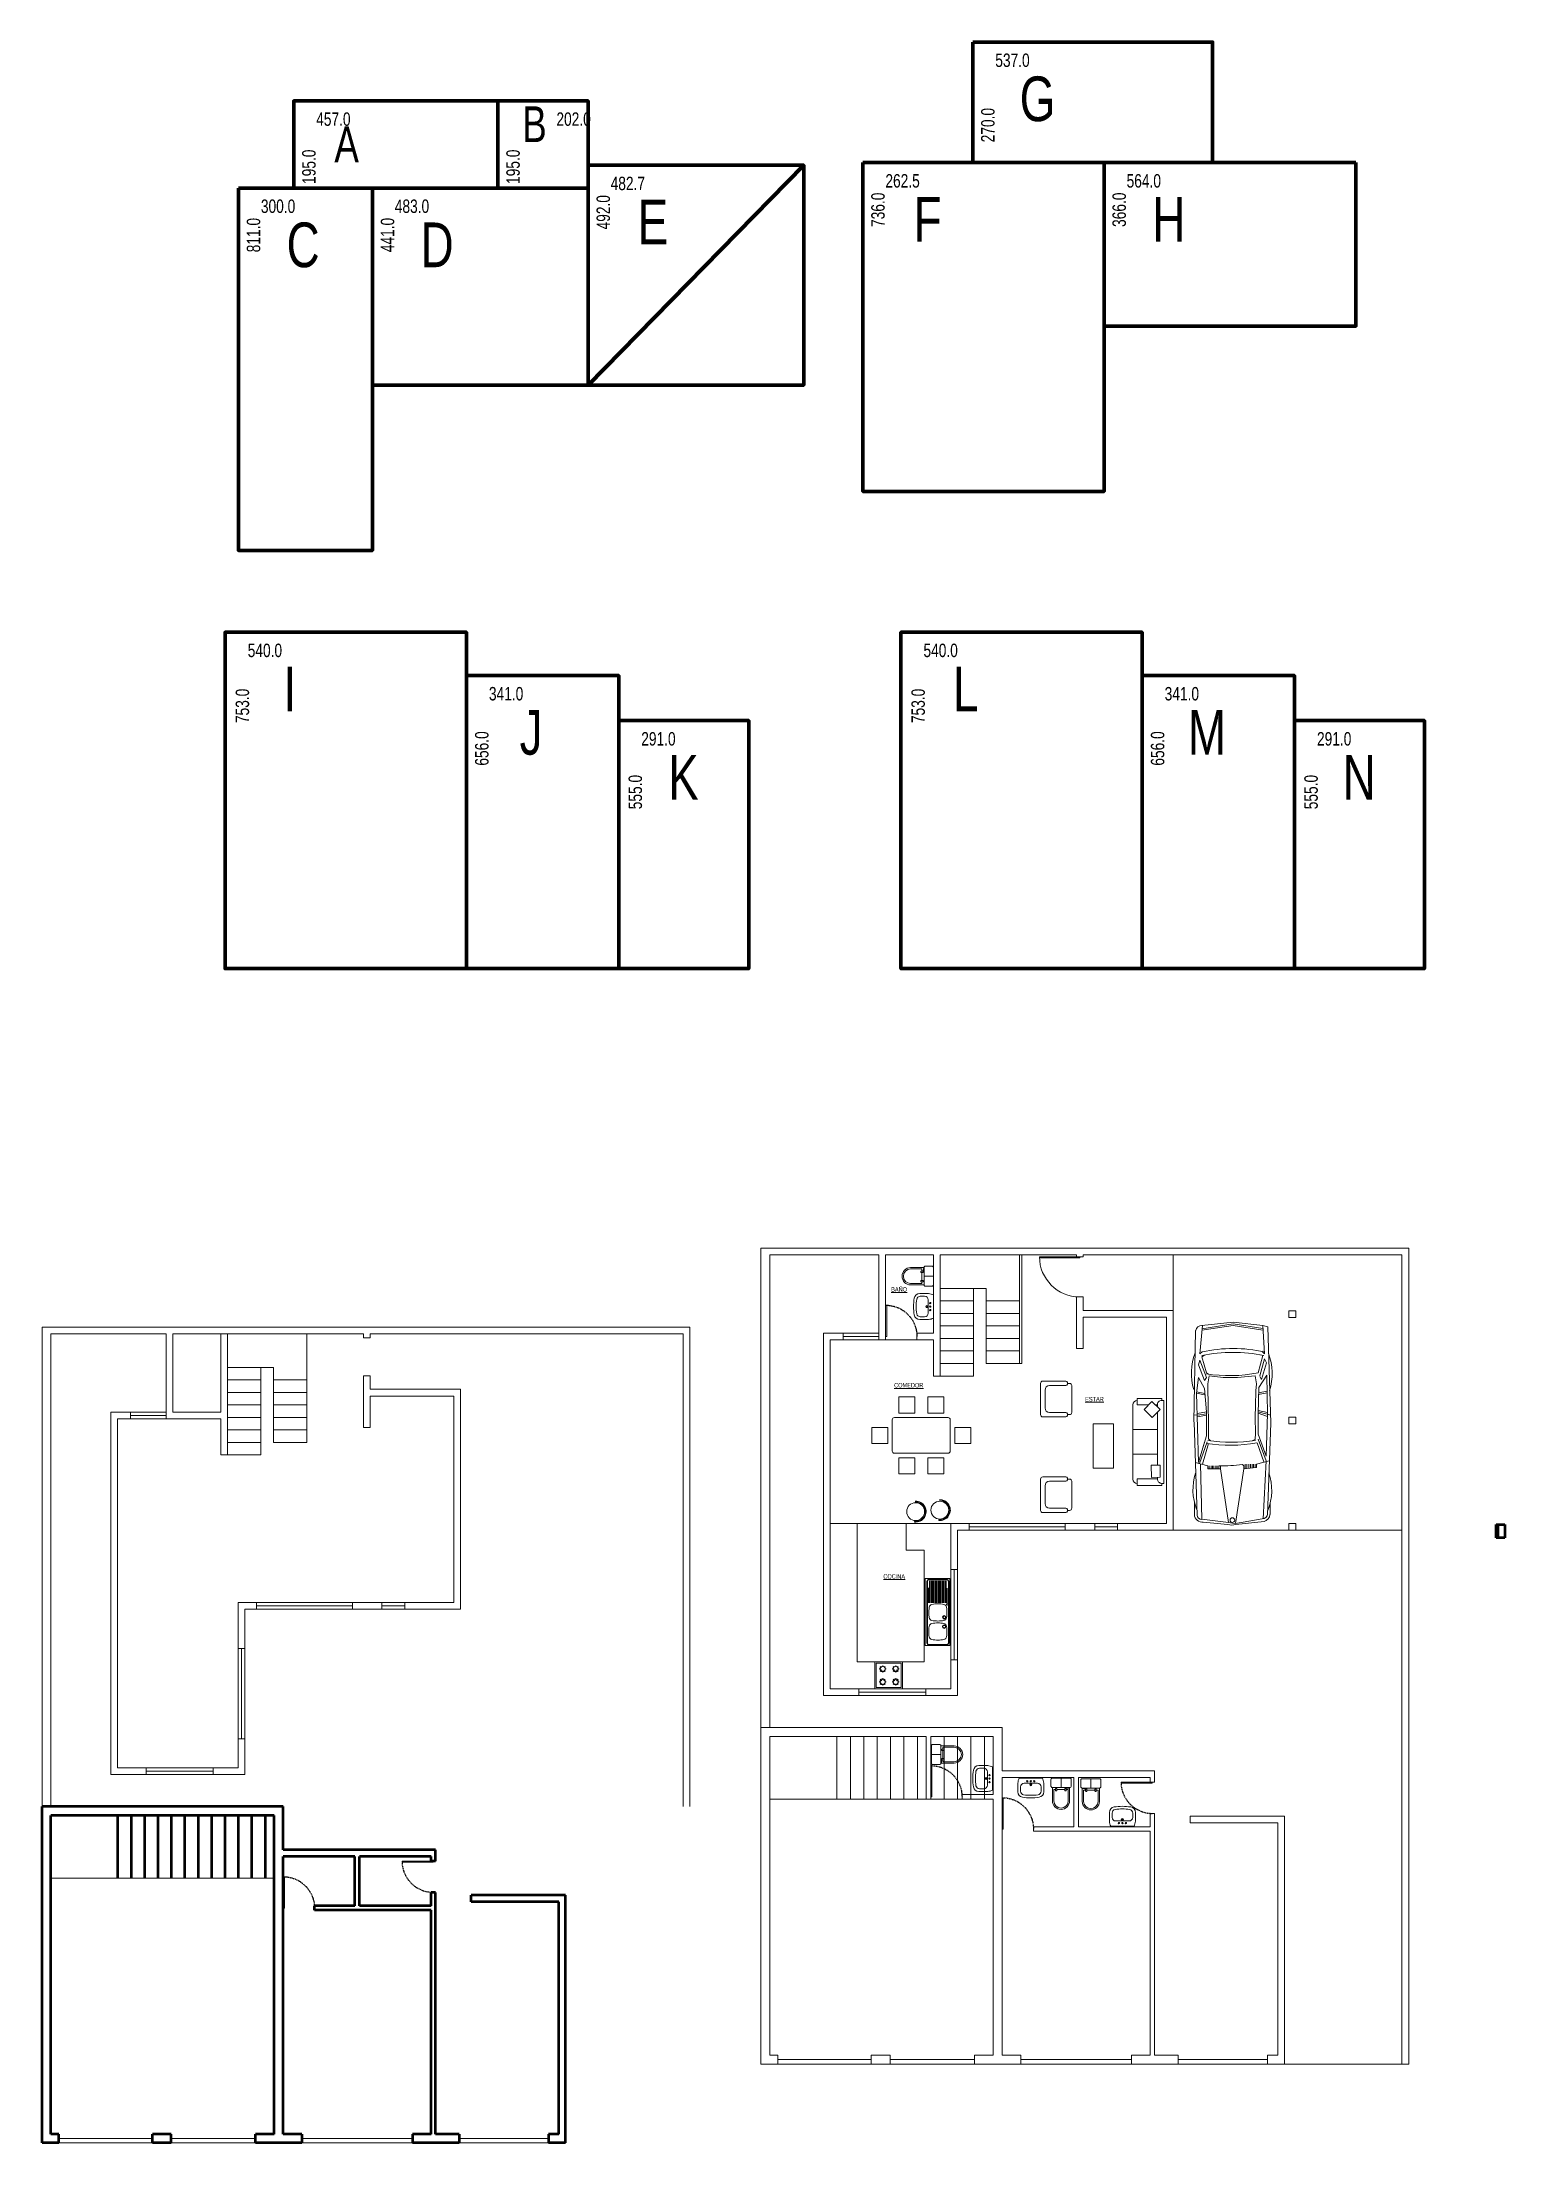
# Model space of a CAD drawing. Header units: centimetres. Extents: x 56177 to 99483, y 493 to 15482.
# Drawn here: x 62445 to 65720, y 6438 to 11141 of the extents above; entities that cross this region are included whole.
import ezdxf

# ---------------------------------------------------------------- set-up
doc = ezdxf.new("R2010")
doc.units = ezdxf.units.CM
doc.header["$MEASUREMENT"] = 0
doc.linetypes.add('CONTINUA', pattern=[0])
doc.linetypes.add('HIDDEN', pattern=[0.375, 0.25, -0.125])
for name, color, linetype, lineweight in [('.002', 2, 'Continuous', 20), ('0.1 COTAS', 52, 'Continuous', 13), ('0.15 TEXTOS', 212, 'Continuous', 20), ('0.5 MUROS', 1, 'Continuous', 50), ('000.2 GENERAL', 2, 'Continuous', 20), ('000.8 GENERAL', 5, 'Continuous', 80)]:
    doc.layers.add(name, color=color, linetype=linetype, lineweight=lineweight)
doc.layers.add('0.12 MOBILIARIO BLOQUES', color=251, linetype='Continuous', lineweight=13, true_color=0x616161)
doc.layers.add('0.12 PUNTEADA', color=142, linetype='HIDDEN')
doc.layers.add('COLOR_ NARANJO', color=2, linetype='Continuous', true_color=0xffff14)
doc.styles.add('NICOLAS 2', font='swisscl.ttf')
doc.dimstyles.new('NICO CMS PEQUEÑAS', dxfattribs={"dimtxt": 10, "dimasz": 2, "dimexe": 0.18, "dimexo": 0.0625, "dimgap": 0.09, "dimtad": 0, "dimdec": 1, "dimzin": 0, "dimdsep": 46, "dimtxsty": 'NICOLAS 2', "dimblk": 'CRUZ2', "dimcen": 0.09, "dimse1": 1, "dimse2": 1, "dimclrd": 256, "dimclrt": 2, "dimadec": 0, "dimazin": 0, "dimtfac": 1, "dimtdec": 1, "dimtofl": 0, "dimtmove": 1, "dimatfit": 2, "dimldrblk": 'CRUZ2', "dimfxl": 1, "dimtolj": 1, "dimtzin": 0, "dimarcsym": 0})

msp = doc.modelspace()

# ---------------------------------------------------------------- texts
at = {"layer": '0.15 TEXTOS', "char_height": 100, "width": 374.7413, "attachment_point": 1, "style": 'NICOLAS 2'}
for s, insert in [('\\pxqc;G ', (64485.71, 11063.71)), ('\\pxqc;{\\H0.8x;B} ', (63359.7, 10996.86)), ('\\pxqc;{\\H0.8x;A} ', (62939.1, 10951.89)), ('\\pxqc;E ', (63624.67, 10787.88)), ('\\pxqc;F ', (64239.71, 10793.71)), ('\\pxqc;H ', (64779.71, 10793.71)), ('\\pxqc;C ', (62841.67, 10736.88)), ('\\pxqc;D ', (63141.67, 10736.88)), ('\\pxqc;I ', (62812.13, 9742.69)), ('\\pxqc;L ', (64324.98, 9742.69)), ('\\pxqc;J ', (63352.13, 9645.69)), ('\\pxqc;M ', (64864.98, 9645.69)), ('\\pxqc;K ', (63693.13, 9544.69)), ('\\pxqc;N ', (65205.98, 9544.69))]:
    msp.add_mtext(s, dxfattribs=dict(at, insert=insert))

# ---------------------------------------------------------------- blocks, each defined once
blk = doc.blocks.new('70i')
at = {"layer": '.002', "ltscale": 200}
for p, q in [((57774.9, 4700.5), (57774.9, 4630.5)), ((57777.4, 4700.5), (57777.4, 4630.5)), ((57777.4, 4630.5), (57774.9, 4630.5))]:
    blk.add_line(p, q, dxfattribs=at)
at = {"layer": '0.12 PUNTEADA', "linetype": 'HIDDEN', "ltscale": 10}
blk.add_arc((57777.4, 4630.5), 70, 90, 180, dxfattribs=at)
blk = doc.blocks.new('MESA 6P 1')
at = {"layer": '0.12 MOBILIARIO BLOQUES', "ltscale": 2}
for p, q in [((-63.1, -35), (-63.1, 35)), ((-58.1, 40), (61.9, 40)), ((66.9, -35), (66.9, 35)), ((-58.1, -40), (61.9, -40))]:
    blk.add_line(p, q, dxfattribs=at)
for points in [[(-48.6, 50), (-48.6, 86), (-12.6, 86), (-12.6, 50)], [(52.4, 50), (52.4, 86), (16.4, 86), (16.4, 50)], [(-109.1, -18), (-109.1, 18), (-73.1, 18), (-73.1, -18)], [(112.9, -18), (112.9, 18), (76.9, 18), (76.9, -18)], [(-48.6, -50), (-48.6, -86), (-12.6, -86), (-12.6, -50)], [(52.4, -50), (52.4, -86), (16.4, -86), (16.4, -50)]]:
    blk.add_lwpolyline(points, close=True, dxfattribs=at)
for centre, start, end in [((-58.1, 35), 90, 180), ((61.9, 35), 0, 90), ((-58.1, -35), 180, 270), ((61.9, -35), 270, 0)]:
    blk.add_arc(centre, 5, start, end, dxfattribs=at)
blk = doc.blocks.new('COCINA1')
at = {"layer": '0.12 MOBILIARIO BLOQUES'}
for p, q in [((31, 60), (-31, 60)), ((-31, 0), (-31, 60)), ((28, 57), (-28, 57)), ((-28, 3), (-28, 57)), ((28, 3), (28, 57)), ((31, 0), (31, 60)), ((31, 0), (-31, 0)), ((28, 3), (-28, 3))]:
    blk.add_line(p, q, dxfattribs=at)
at = {"layer": '0.12 MOBILIARIO BLOQUES', "linetype": 'CONTINUA'}
for p, q in [((-21.1, 50.1), (-18.6, 47.5)), ((-15.5, 48.8), (-15.5, 52.4)), ((-9.8, 50.1), (-12.4, 47.5)), ((7.8, 50.1), (10.4, 47.6)), ((13.5, 48.9), (13.5, 52.5)), ((19.1, 50.1), (16.6, 47.5)), ((-23.4, 44.5), (-19.8, 44.5)), ((-23.4, 15.5), (-19.8, 15.5)), ((-17.7, 42.3), (-21.1, 38.8)), ((-17.6, 17.7), (-21.1, 21.2)), ((-21.1, 9.9), (-18.5, 12.4)), ((-15.5, 36.5), (-15.5, 40.1)), ((-15.5, 23.5), (-15.5, 19.9)), ((-15.5, 11.2), (-15.5, 7.6)), ((-13.3, 42.3), (-9.8, 38.8)), ((-13.3, 17.7), (-9.8, 21.2)), ((-9.8, 9.9), (-12.4, 12.4)), ((-11.1, 44.5), (-7.5, 44.5)), ((-11.1, 15.5), (-7.5, 15.5)), ((9.1, 44.5), (5.5, 44.5)), ((9.1, 15.6), (5.5, 15.6)), ((11.3, 42.3), (7.8, 38.9)), ((10.3, 18.7), (7.8, 21.2)), ((7.8, 10), (10.4, 12.5)), ((13.5, 40.2), (13.5, 36.6)), ((13.5, 23.5), (13.5, 19.9)), ((13.5, 11.2), (13.5, 7.6)), ((15.7, 42.3), (19.1, 38.8)), ((15.7, 17.7), (19.1, 21.2)), ((19.1, 9.9), (16.6, 12.5)), ((21.4, 44.5), (17.8, 44.5)), ((21.4, 15.5), (17.8, 15.5))]:
    blk.add_line(p, q, dxfattribs=at)
for centre in [(-15.5, 44.5), (13.5, 44.5), (-15.5, 15.5), (13.5, 15.5)]:
    blk.add_circle(centre, 6.16, dxfattribs=at)
blk = doc.blocks.new('WC2')
at = {"layer": '0.12 MOBILIARIO BLOQUES'}
for p, q in [((7905.6, 4945.1), (7875.7, 4945.1)), ((7905.6, 4945.1), (7875.7, 4945.1)), ((7875.7, 4940.8), (7877.1, 4940.8)), ((7877.1, 4938.8), (7875.7, 4938.8)), ((7876.2, 4943.4), (7877.1, 4943.4)), ((7876.2, 4940.8), (7876.2, 4943.4)), ((7877.1, 4943.4), (7877.1, 4940.8)), ((7880.5, 4937.5), (7880.5, 4941.1)), ((7905.6, 4942.1), (7881.5, 4942.1)), ((7905.6, 4942.1), (7881.5, 4942.1)), ((7854.8, 4925.8), (7875.8, 4925.8)), ((7905.6, 4906.5), (7875.7, 4906.5)), ((7905.6, 4906.5), (7875.7, 4906.5)), ((7877.7, 4935.5), (7877.7, 4936.5)), ((7877.7, 4914.6), (7877.7, 4915.6)), ((7882.2, 4937.5), (7878.7, 4937.5)), ((7882.2, 4934.5), (7878.7, 4934.5)), ((7882.2, 4916.6), (7878.7, 4916.6)), ((7882.2, 4913.6), (7878.7, 4913.6)), ((7880.5, 4916.6), (7880.5, 4934.5)), ((7880.5, 4910.5), (7880.5, 4913.6)), ((7905.6, 4909.5), (7881.5, 4909.5)), ((7905.6, 4909.5), (7881.5, 4909.5)), ((7883.2, 4935.5), (7883.2, 4936.5)), ((7883.2, 4914.6), (7883.2, 4915.6))]:
    blk.add_line(p, q, dxfattribs=at)
blk.add_lwpolyline([(7875.7, 4906.3, -0.414214), (7872.7, 4903.3), (7857.8, 4903.3, -0.414214), (7854.8, 4906.3), (7854.8, 4945.4, -0.414214), (7857.8, 4948.4), (7872.7, 4948.4, -0.414214), (7875.7, 4945.4)], format="xyb", close=True, dxfattribs=at)
for centre, radius, start, end in [((7874.9, 4939.8), 2.41, 335.3637, 24.6363), ((7881.5, 4941.1), 1, 90, 179.9917), ((7905.6, 4925.8), 19.3, 270.2052, 89.7948), ((7905.6, 4925.8), 16.3, 270.2431, 89.7569), ((7878.7, 4936.5), 1, 90, 180), ((7878.7, 4935.5), 1, 180, 270), ((7878.7, 4915.6), 1, 90, 180), ((7878.7, 4914.6), 1, 180, 270), ((7881.5, 4910.5), 1, 179.9917, 270), ((7882.2, 4936.5), 1, 0, 90), ((7882.2, 4935.5), 1, 270, 0), ((7882.2, 4915.6), 1, 0, 90), ((7882.2, 4914.6), 1, 270, 0)]:
    blk.add_arc(centre, radius, start, end, dxfattribs=at)
blk = doc.blocks.new('LV1')
at = {"layer": '0.12 MOBILIARIO BLOQUES'}
for p, q in [((-7.8, 24.9), (1.9, 24.9)), ((9.9, -13.1), (9.9, 16.9)), ((-7.8, -21.1), (1.9, -21.1))]:
    blk.add_line(p, q, dxfattribs=at)
blk.add_lwpolyline([(21.6, -24.2), (21.6, 28, 0.069703), (10.6, 30.9), (-9.1, 30.9, 0.365816), (-21.4, 20.5, 0.084207), (-21.4, -16.7, 0.365816), (-9.1, -27.1), (10.6, -27.1, 0.069703)], format="xyb", close=True, dxfattribs=at)
for centre, radius in [((6.9, 1.9), 2.5), ((6.9, 1.9), 1.65), ((14.6, 9.8), 1.5), ((14.6, 1.9), 1.5), ((14.6, -6), 1.5)]:
    blk.add_circle(centre, radius, dxfattribs=at)
for centre, radius, start, end in [((88.2, 1.9), 105.2, 171.1196, 188.8804), ((-7.8, 16.9), 8, 90, 171.1196), ((1.9, 16.9), 8, 0, 90), ((-7.8, -13.1), 8, 188.8804, 270), ((1.9, -13.1), 8, 270, 0)]:
    blk.add_arc(centre, radius, start, end, dxfattribs=at)
blk = doc.blocks.new('CASA TIPO')
at = {"layer": '0.12 MOBILIARIO BLOQUES'}
for p, q in [((5273.2, -1281.5), (5273.2, -208.5)), ((6723.2, -208.5), (5273.2, -208.5)), ((5293.2, -1281.5), (5293.2, -223.5)), ((5537.2, -223.5), (5293.2, -223.5)), ((5537.2, -413.5), (5537.2, -223.5)), ((5659.2, -223.5), (5552.2, -223.5)), ((5552.2, -413.5), (5552.2, -223.5)), ((5659.2, -398.5), (5659.2, -223.5)), ((5979.2, -223.5), (5674.2, -223.5)), ((5674.2, -494.5), (5674.2, -223.5)), ((5852.2, -466.5), (5852.2, -223.5)), ((5857.2, -466.5), (5857.2, -223.5)), ((5986.7, -227.5), (5896.7, -227.5)), ((5986.7, -230), (5896.7, -230)), ((5979.2, -227.5), (5979.2, -223.5)), ((5994.2, -227.5), (5979.2, -227.5)), ((5986.7, -227.5), (5986.7, -230)), ((6708.2, -223.5), (5994.2, -223.5)), ((5994.2, -227.5), (5994.2, -223.5)), ((6196.2, -347.5), (6196.2, -223.5)), ((6708.2, -2034.5), (6708.2, -223.5)), ((6723.2, -2034.5), (6723.2, -208.5)), ((5777.2, -298.5), (5674.2, -298.5)), ((5749.2, -326.5), (5674.2, -326.5)), ((5749.2, -494.5), (5749.2, -298.5)), ((5777.2, -466.5), (5777.2, -298.5)), ((5852.2, -326.5), (5777.2, -326.5)), ((5994.2, -317.5), (5979.2, -317.5)), ((5979.2, -433), (5979.2, -317.5)), ((5994.2, -347.5), (5994.2, -317.5)), ((5749.2, -354.5), (5674.2, -354.5)), ((5852.2, -354.5), (5777.2, -354.5)), ((6196.2, -347.5), (5994.2, -347.5)), ((6181.2, -362.5), (5994.2, -362.5)), ((5994.2, -433), (5994.2, -362.5)), ((6181.2, -824.5), (6181.2, -362.5)), ((6196.2, -839.5), (6196.2, -347.5)), ((6259.8, -381.5), (6330, -374.2)), ((6330, -374.2), (6396.9, -381.5)), ((6455.2, -348.5), (6470.2, -348.5)), ((6470.2, -363.5), (6470.2, -348.5)), ((5457.2, -398.5), (5413.2, -398.5)), ((5413.2, -1209.5), (5413.2, -398.5)), ((5457.2, -413.5), (5428.2, -413.5)), ((5428.2, -1194.5), (5428.2, -413.5)), ((5457.2, -413.5), (5457.2, -398.5)), ((5457.2, -398.5), (5537.2, -398.5)), ((5457.2, -406), (5537.2, -406)), ((5457.2, -413.5), (5537.2, -413.5)), ((5552.2, -413.5), (5537.2, -413.5)), ((5552.2, -413.5), (5622.2, -413.5)), ((5659.2, -398.5), (5622.2, -398.5)), ((5622.2, -413.5), (5622.2, -398.5)), ((5659.2, -413.5), (5622.2, -413.5)), ((5659.2, -494.5), (5659.2, -413.5)), ((5749.2, -382.5), (5674.2, -382.5)), ((5749.2, -410.5), (5674.2, -410.5)), ((5852.2, -382.5), (5777.2, -382.5)), ((5852.2, -410.5), (5777.2, -410.5)), ((6242.1, -596.8), (6246.1, -392.8)), ((6255.8, -445.2), (6261.3, -381.3)), ((6259.8, -388.7), (6330, -377.4)), ((6259.8, -392), (6330, -381.5)), ((6330, -377.4), (6396.8, -388.2)), ((6330, -381.5), (6396.9, -392)), ((6396.9, -381.5), (6400.1, -445.2)), ((6396.9, -381.5), (6408, -384.2)), ((6408, -384.2), (6414.7, -600)), ((5749.2, -438.5), (5674.2, -438.5)), ((5749.2, -466.5), (5674.2, -466.5)), ((5852.2, -438.5), (5777.2, -438.5)), ((5852.2, -466.5), (5777.2, -466.5)), ((5857.2, -466.5), (5852.2, -466.5)), ((5994.2, -433), (5979.2, -433)), ((6255.8, -458.9), (6252.6, -469.4)), ((6252.6, -469.4), (6266.3, -504.9)), ((6261.1, -440.2), (6255.8, -445.2)), ((6255.8, -458.9), (6270.3, -497.6)), ((6265.8, -447.8), (6259.8, -451.6)), ((6259.8, -451.6), (6270.3, -487.1)), ((6396.9, -448.4), (6386.4, -487.1)), ((6400.1, -455.7), (6389.7, -494.4)), ((6391.8, -447.3), (6396.9, -448.4)), ((6404.5, -465.2), (6393.6, -502.5)), ((6394.1, -439.1), (6400.1, -445.2)), ((6400.1, -455.7), (6404.5, -465.2)), ((5674.2, -494.5), (5659.2, -494.5)), ((5749.2, -494.5), (5674.2, -494.5)), ((5899, -581), (5899, -511)), ((5904, -506), (5956, -506)), ((5956, -516), (5919, -516)), ((5959, -509), (5959, -513)), ((5964, -511), (5959, -511)), ((5969, -576), (5969, -516)), ((6252.6, -497.6), (6248.5, -533.1)), ((6252.6, -497.6), (6266.3, -522.6)), ((6270.3, -497.6), (6266.3, -504.9)), ((6274.8, -489.8), (6270.3, -487.1)), ((6276.8, -494.4), (6273.5, -512.1)), ((6273.5, -512.1), (6273.7, -529.2)), ((6276.8, -494.4), (6307.7, -497.6)), ((6307.7, -497.6), (6325.1, -497.6)), ((6325.1, -497.6), (6340.2, -497.6)), ((6340.2, -497.6), (6379.2, -494.4)), ((6379.2, -494.4), (6382.4, -512.1)), ((6382.4, -512.1), (6381.3, -527.8)), ((6405.3, -492.9), (6387.4, -520.2)), ((6389.9, -495.4), (6393.6, -502.5)), ((6407.4, -579), (6405.3, -492.9)), ((5909, -526), (5909, -566)), ((6105.5, -559.2), (6105.5, -669.8)), ((6170.6, -544.5), (6115.6, -544.5)), ((6115.6, -544.5), (6115.6, -559.2)), ((6140.7, -559.2), (6115.6, -559.2)), ((6148.5, -551.4), (6130.9, -569.2)), ((6148.5, -551.4), (6166.5, -569.3)), ((6160.5, -559.2), (6156.4, -559.2)), ((6160.5, -559.5), (6160.5, -563.4)), ((6175, -549.5), (6170, -549.5)), ((6170.6, -544.5), (6170.6, -549.5)), ((6175, -549.5), (6175, -734.8)), ((6248.5, -529.9), (6267.1, -533.5)), ((6248.5, -533.1), (6252.6, -687.9)), ((6248.5, -533.1), (6266.3, -536.3)), ((6266.3, -522.6), (6270.3, -575)), ((6273.7, -529.2), (6274.2, -550.9)), ((6274.2, -550.9), (6274.2, -570.7)), ((6380.3, -560.8), (6379.8, -586.7)), ((6381.3, -527.8), (6380.3, -560.8)), ((6386.4, -579), (6387.4, -520.2)), ((6387.1, -535.8), (6406.3, -532)), ((6387.2, -532.5), (6406.2, -528.2)), ((5956, -586), (5904, -586)), ((5919, -576), (5956, -576)), ((5959, -579), (5959, -583)), ((5959, -581), (5964, -581)), ((6130.9, -569.2), (6148.9, -587)), ((6166.5, -569.3), (6148.9, -587)), ((6160.5, -575.3), (6160.5, -694)), ((6250.5, -582), (6242.4, -581.1)), ((6249.3, -805.8), (6242.9, -597.7)), ((6250.5, -578.7), (6270.3, -575)), ((6250.5, -582), (6270.3, -579)), ((6250.6, -585.9), (6270.3, -582.3)), ((6270.3, -575), (6270.3, -628.2)), ((6274.2, -570.7), (6274.7, -587.7)), ((6274.7, -587.7), (6274.7, -602.3)), ((6274.7, -602.3), (6275.1, -634.9)), ((6379.8, -586.7), (6380.3, -622.1)), ((6386.4, -571.8), (6407.3, -576.4)), ((6386.4, -575), (6414.7, -582.3)), ((6386.4, -625), (6386.4, -579)), ((6386.5, -577.3), (6407.2, -584.9)), ((6404.2, -674.2), (6407.4, -579)), ((6414.7, -600), (6407.4, -804.9)), ((6455.2, -601.5), (6455.2, -586.5)), ((6455.2, -586.5), (6470.2, -586.5)), ((6470.2, -601.5), (6470.2, -586.5)), ((6160.5, -614.5), (6105.5, -614.5)), ((6266.3, -642.8), (6252.6, -687.9)), ((6271.8, -641.9), (6254.7, -690.3)), ((6270.3, -628.2), (6255.8, -677.4)), ((6275.1, -645.9), (6261.4, -691.9)), ((6275.1, -634.9), (6279.8, -639.7)), ((6379.8, -636.7), (6373.2, -639.1)), ((6380.3, -622.1), (6379.8, -636.7)), ((6384.2, -644.1), (6398.7, -686.8)), ((6386.4, -625), (6404.2, -674.2)), ((6386.4, -635.5), (6404.2, -684.7)), ((6160.5, -669.8), (6105.5, -669.8)), ((6105.5, -725.1), (6105.5, -669.8)), ((6167, -694), (6147, -694.1)), ((6147, -694.1), (6147.1, -721.3)), ((6167, -694), (6167.1, -721.2)), ((6245.3, -687.9), (6273.5, -695.2)), ((6259.8, -815.3), (6257.3, -691)), ((6273.5, -695.2), (6273.5, -702.4)), ((6273.5, -702.4), (6301.8, -702.4)), ((6276.8, -695.2), (6276.8, -702.4)), ((6280.8, -695.2), (6280.8, -702.4)), ((6280.8, -695.2), (6280.8, -702.4)), ((6284, -695.2), (6284, -702.4)), ((6287.2, -695.2), (6287.2, -702.4)), ((6291.3, -695.2), (6291.3, -702.4)), ((6294.5, -695.2), (6294.5, -702.4)), ((6298.5, -695.2), (6298.5, -702.4)), ((6298.5, -695.2), (6298.5, -702.4)), ((6301.8, -695.2), (6301.8, -702.4)), ((6301.8, -695.2), (6304.4, -695.3)), ((6319.5, -822.6), (6301.8, -702.4)), ((6354.2, -702.4), (6335.6, -825)), ((6350.9, -692.8), (6354.2, -695.2)), ((6354.2, -695.2), (6354.2, -702.4)), ((6382.4, -699.2), (6354.2, -702.4)), ((6357.3, -692), (6357.3, -702.1)), ((6361, -692), (6361, -701.7)), ((6365.2, -692), (6365.2, -701.2)), ((6369, -692), (6369, -700.7)), ((6372.8, -692), (6372.8, -700.3)), ((6375.9, -692), (6375.9, -699.2)), ((6379.2, -692), (6379.2, -699.2)), ((6379.2, -692), (6379.2, -699.2)), ((6410.6, -684.7), (6382.4, -692)), ((6382.4, -692), (6382.4, -699.2)), ((6404.2, -684.7), (6397.3, -814.4)), ((5899, -795.2), (5899, -725.2)), ((5904, -720.2), (5956, -720.2)), ((5909, -740.2), (5909, -780.2)), ((5956, -730.2), (5919, -730.2)), ((5959, -723.2), (5959, -727.2)), ((5964, -725.2), (5959, -725.2)), ((5969, -790.2), (5969, -730.2)), ((6160.5, -725), (6115.6, -725)), ((6115.6, -739.8), (6115.6, -725)), ((6170.6, -739.8), (6115.6, -739.8)), ((6167.1, -721.2), (6147.1, -721.3)), ((6160.5, -721.3), (6160.5, -724.7)), ((6175, -734.8), (6170.6, -734.8)), ((6170.6, -739.8), (6170.6, -734.8)), ((5919, -790.2), (5956, -790.2)), ((5959, -793.2), (5959, -797.2)), ((5959, -795.2), (5964, -795.2)), ((6243.4, -804.7), (6243.4, -776.5)), ((6413, -804.6), (6413, -779.6)), ((5488.2, -824.5), (5428.2, -824.5)), ((5488.2, -1134.5), (5488.2, -824.5)), ((5598.2, -824.5), (5488.2, -824.5)), ((5698.2, -824.5), (5598.2, -824.5)), ((5598.2, -824.5), (5598.2, -884.5)), ((5616.9, -819.8), (5616.8, -821.3)), ((5671.1, -816.6), (5671, -818.1)), ((5698.2, -927.5), (5698.2, -824.5)), ((5698.2, -824.5), (5739.2, -824.5)), ((5713.2, -927.5), (5713.2, -839.5)), ((5713.2, -839.5), (5739.2, -839.5)), ((5739.2, -839.5), (5739.2, -824.5)), ((5739.2, -824.5), (5954.2, -824.5)), ((5739.2, -832), (5954.2, -832)), ((5739.2, -839.5), (5954.2, -839.5)), ((5956, -800.2), (5904, -800.2)), ((5954.2, -839.5), (5954.2, -824.5)), ((5954.2, -824.5), (6020.2, -824.5)), ((5954.2, -839.5), (6020.2, -839.5)), ((6020.2, -839.5), (6020.2, -824.5)), ((6020.2, -824.5), (6071.2, -824.5)), ((6020.2, -832), (6071.2, -832)), ((6020.2, -839.5), (6071.2, -839.5)), ((6071.2, -839.5), (6071.2, -824.5)), ((6071.2, -824.5), (6181.2, -824.5)), ((6071.2, -839.5), (6196.2, -839.5)), ((6196.2, -839.5), (6708.2, -839.5)), ((6319.5, -822.6), (6259.8, -815.3)), ((6318.6, -827.1), (6263.4, -821.4)), ((6328.4, -824), (6319.5, -822.6)), ((6335.6, -825), (6328.4, -824)), ((6395.3, -814.5), (6335.6, -825)), ((6399.3, -819.9), (6336.4, -827.1)), ((6455.2, -839.5), (6455.2, -824.5)), ((6455.2, -824.5), (6470.2, -824.5)), ((6470.2, -839.5), (6470.2, -824.5)), ((5598.2, -884.5), (5638.2, -884.5)), ((5638.2, -1134.5), (5638.2, -884.5)), ((5698.2, -927.5), (5713.2, -927.5)), ((5698.2, -1129.5), (5698.2, -927.5)), ((5705.7, -1129.5), (5705.7, -927.5)), ((5713.2, -1129.5), (5713.2, -927.5)), ((5640.8, -1097.9), (5640.8, -947.9)), ((5640.8, -947.9), (5695.8, -947.9)), ((5644.6, -1092.4), (5644.6, -953.4)), ((5645.6, -1092.4), (5645.6, -953.4)), ((5648.1, -1002), (5648.1, -968.9)), ((5648.6, -949.4), (5689.6, -949.4)), ((5648.6, -950.4), (5689.6, -950.4)), ((5650.6, -1002), (5650.6, -952.9)), ((5653.1, -1002), (5653.1, -952.9)), ((5655.6, -1002), (5655.5, -952.9)), ((5658, -1002), (5658, -952.9)), ((5660.5, -1002), (5660.5, -952.9)), ((5663, -1002), (5663, -952.9)), ((5665.4, -1002), (5665.4, -952.9)), ((5667.9, -1002), (5667.9, -952.9)), ((5670.4, -1002), (5670.4, -952.9)), ((5672.9, -1002), (5672.8, -952.9)), ((5675.3, -1002), (5675.3, -952.9)), ((5677.8, -1002), (5677.8, -952.9)), ((5680.3, -1002), (5680.3, -952.9)), ((5682.8, -1002), (5682.7, -952.9)), ((5685.2, -1002), (5685.2, -952.9)), ((5687.7, -1002), (5687.7, -952.9)), ((5690.2, -1002), (5690.2, -969.5)), ((5692.6, -953.4), (5692.6, -1092.4)), ((5693.6, -953.4), (5693.6, -1092.4)), ((5695.8, -1097.9), (5695.8, -947.9)), ((5695.8, -1097.9), (5640.8, -1097.9)), ((5689.6, -1095.4), (5648.6, -1095.4)), ((5689.6, -1096.4), (5648.6, -1096.4)), ((5638.2, -1134.5), (5488.2, -1134.5)), ((5698.2, -1194.5), (5698.2, -1129.5)), ((5698.2, -1129.5), (5713.2, -1129.5)), ((5713.2, -1209.5), (5713.2, -1129.5)), ((5492.2, -1209.5), (5413.2, -1209.5)), ((5492.2, -1194.5), (5428.2, -1194.5)), ((5492.2, -1209.5), (5492.2, -1194.5)), ((5492.2, -1194.5), (5642.2, -1194.5)), ((5492.2, -1202), (5642.2, -1202)), ((5492.2, -1209.5), (5642.2, -1209.5)), ((5698.2, -1194.5), (5642.2, -1194.5)), ((5642.2, -1209.5), (5642.2, -1194.5)), ((5713.2, -1209.5), (5642.2, -1209.5)), ((5813.2, -1281.5), (5273.2, -1281.5)), ((5273.2, -2034.5), (5273.2, -1281.5)), ((5643.2, -1301.5), (5293.2, -1301.5)), ((5293.2, -2014.5), (5293.2, -1301.5)), ((5443.2, -1441.5), (5443.2, -1301.5)), ((5473.2, -1441.5), (5473.2, -1301.5)), ((5503.2, -1441.5), (5503.2, -1301.5)), ((5533.2, -1441.5), (5533.2, -1301.5)), ((5563.2, -1441.5), (5563.2, -1301.5)), ((5593.2, -1441.5), (5593.2, -1301.5)), ((5623.2, -1441.5), (5623.2, -1301.5)), ((5643.2, -1301.5), (5643.2, -1441.5)), ((5793.2, -1301.5), (5653.2, -1301.5)), ((5653.2, -1441.5), (5653.2, -1301.5)), ((5653.2, -1301.5), (5653.2, -1441.5)), ((5683.2, -1441.5), (5683.2, -1301.5)), ((5713.2, -1441.5), (5713.2, -1301.5)), ((5743.2, -1441.5), (5743.2, -1301.5)), ((5773.2, -1441.5), (5773.2, -1301.5)), ((5793.2, -1431.5), (5793.2, -1301.5)), ((5813.2, -1378.5), (5813.2, -1281.5)), ((6154.2, -1378.5), (5813.2, -1378.5)), ((5973.7, -1393.5), (5813.2, -1393.5)), ((5813.2, -2014.5), (5813.2, -1393.5)), ((5973.7, -1503.5), (5973.7, -1393.5)), ((6144.2, -1393.5), (5983.7, -1393.5)), ((5983.7, -1503.5), (5983.7, -1393.5)), ((6144.2, -1403.5), (6144.2, -1393.5)), ((6154.2, -1403.5), (6144.2, -1403.5)), ((6154.2, -1403.5), (6154.2, -1378.5)), ((5623.2, -1441.5), (5293.2, -1441.5)), ((5623.2, -1441.5), (5793.2, -1441.5)), ((5653.2, -1441.5), (5643.2, -1441.5)), ((5723.2, -1431.5), (5723.2, -1441.5)), ((5723.2, -1431.5), (5793.2, -1431.5)), ((5723.2, -1441.5), (5793.2, -1441.5)), ((5723.2, -1441.5), (5793.2, -1441.5)), ((5793.2, -2014.5), (5793.2, -1441.5)), ((5973.7, -1503.5), (5883.2, -1503.5)), ((5883.2, -1513.5), (5883.2, -1503.5)), ((6144.2, -1503.5), (5983.7, -1503.5)), ((6154.2, -1473.5), (6144.2, -1473.5)), ((6144.2, -1503.5), (6144.2, -1473.5)), ((6154.2, -1479.5), (6154.2, -1473.5)), ((6154.2, -2014.5), (6154.2, -1479.5)), ((6445.2, -1479.5), (6234.2, -1479.5)), ((6234.2, -1494.5), (6234.2, -1479.5)), ((6430.2, -1494.5), (6234.2, -1494.5)), ((6430.2, -2014.5), (6430.2, -1494.5)), ((6445.2, -2034.5), (6445.2, -1479.5)), ((6144.2, -1513.5), (5883.2, -1513.5)), ((6144.2, -2014.5), (6144.2, -1513.5)), ((5311.2, -2014.5), (5293.2, -2014.5)), ((5311.2, -2034.5), (5311.2, -2014.5)), ((5562.2, -2014.5), (5520.2, -2014.5)), ((5520.2, -2034.5), (5520.2, -2014.5)), ((5562.2, -2034.5), (5562.2, -2014.5)), ((5793.2, -2014.5), (5751.2, -2014.5)), ((5751.2, -2034.5), (5751.2, -2014.5)), ((5854.7, -2014.5), (5813.2, -2014.5)), ((5854.7, -2014.5), (5854.7, -2034.5)), ((6144.2, -2014.5), (6102.7, -2014.5)), ((6102.7, -2014.5), (6102.7, -2034.5)), ((6207.2, -2014.5), (6154.2, -2014.5)), ((6207.2, -2014.5), (6207.2, -2034.5)), ((6430.2, -2014.5), (6407.2, -2014.5)), ((6407.2, -2014.5), (6407.2, -2034.5)), ((5311.2, -2034.5), (5273.2, -2034.5)), ((5520.2, -2024.5), (5311.2, -2024.5)), ((5311.2, -2034.5), (5520.2, -2034.5)), ((5562.2, -2034.5), (5520.2, -2034.5)), ((5751.2, -2024.5), (5562.2, -2024.5)), ((5562.2, -2034.5), (5751.2, -2034.5)), ((5854.7, -2034.5), (5751.2, -2034.5)), ((6102.7, -2024.5), (5854.7, -2024.5)), ((5854.7, -2034.5), (6102.7, -2034.5)), ((6102.7, -2024.5), (6102.7, -2024.5)), ((6207.2, -2034.5), (6102.7, -2034.5)), ((6407.2, -2024.5), (6207.2, -2024.5)), ((6207.2, -2034.5), (6407.2, -2034.5)), ((6430.2, -2034.5), (6407.2, -2034.5)), ((6445.2, -2034.5), (6430.2, -2034.5)), ((6445.2, -2034.5), (6723.2, -2034.5))]:
    blk.add_line(p, q, dxfattribs=at)
for points in [[(6455.2, -348.5), (6470.2, -348.5), (6470.2, -363.5), (6455.2, -363.5)], [(6017.1, -601.7), (6062.6, -601.7), (6062.6, -700.4), (6017.1, -700.4)], [(6455.2, -586.5), (6470.2, -586.5), (6470.2, -601.5), (6455.2, -601.5)], [(6455.2, -824.5), (6470.2, -824.5), (6470.2, -839.5), (6455.2, -839.5)]]:
    blk.add_lwpolyline(points, close=True, dxfattribs=at)
for centre, radius in [((5619.4, -798), 20), ((5673.6, -794.7), 20), ((6328.4, -817), 5.24), ((5683.4, -1034.6), 3.8), ((5683.4, -1034.6), 2.75), ((5690.2, -1005.6), 1.9), ((5683.3, -1055.5), 3.8), ((5683.3, -1055.5), 2.75)]:
    blk.add_circle(centre, radius, dxfattribs=at)
for centre, radius, start, end in [((5986.7, -227.5), 90, 180, 270), ((6259.8, -395.2), 13.7, 86.6335, 169.992), ((6361.9, -488.2), 125.3, 158.805, 197.0539), ((6329.5, -777), 335.5, 78.0688, 101.9312), ((6330.5, -768.5), 335.5, 78.0688, 101.9312), ((6292.9, -488.7), 124.7, 341.9166, 21.1169), ((5904, -511), 5, 90, 180), ((5919, -526), 10, 90, 180), ((5956, -509), 3, 360, 90), ((5956, -513), 3, 270, 360), ((5964, -516), 5, 360, 90), ((6321.9, -156.5), 337.2, 261.0559, 281.0409), ((6115.5, -559.2), 10, 89.7514, 179.7514), ((6169.7, -558.7), 9.24, 88.2716, 185.0259), ((5904, -581), 5, 180, 270), ((5919, -566), 10, 180, 270), ((5956, -579), 3, 360, 90), ((5956, -583), 3, 270, 360), ((5964, -576), 5, 270, 0), ((6323.5, -307.3), 342.1, 261.0484, 280.0393), ((6326.8, -300.8), 342.1, 261.0484, 278.9516), ((6309.8, -360.5), 334.9, 268.0679, 277.0565), ((5904, -725.2), 5, 90, 180), ((5919, -740.2), 10, 90, 180), ((5956, -723.2), 3, 360, 90), ((5956, -727.2), 3, 270, 360), ((5964, -730.2), 5, 360, 90), ((6115.5, -725), 10, 180.2486, 270.2486), ((6170.5, -724.8), 10, 179.7514, 270.2486), ((6363.4, -748.4), 123.2, 162.8697, 201.0375), ((6291.2, -750), 125.4, 338.8831, 18.0834), ((5619.4, -798), 23.5, 263.7564, 92.2237), ((5619.4, -798), 22, 263.467, 92.5131), ((5673.6, -794.7), 23.5, 263.7564, 92.2237), ((5673.6, -794.7), 22, 263.467, 92.5131), ((5904, -795.2), 5, 180, 270), ((5919, -780.2), 10, 180, 270), ((5956, -793.2), 3, 360, 90), ((5956, -797.2), 3, 270, 360), ((5964, -790.2), 5, 270, 0), ((6261.5, -803.7), 18.1, 183.1985, 276.1702), ((6261.5, -803.7), 12.3, 189.8659, 261.9709), ((6327.5, -786), 42.1, 257.8285, 282.1715), ((6395.3, -802.4), 12.1, 270, 356.1859), ((6395.3, -803), 17.4, 283.3925, 354.8056), ((5648.6, -953.4), 4, 90.0222, 180.0222), ((5648.6, -953.4), 3, 90.0222, 180.0222), ((5689.6, -953.4), 4, 0.0222, 90.0222), ((5689.6, -953.4), 3, 0.0222, 90.0222), ((5805.2, -1025.8), 156.2, 175.0138, 180.0235), ((5724, -1025.8), 75, 180.0222, 187.2522), ((5657, -1013.1), 7.5, 100.4034, 172.7922), ((5669.2, -1079.5), 75, 90.0222, 100.4034), ((5669.2, -1079.5), 75, 79.6409, 90.0222), ((5681.3, -1013.1), 7.5, 7.2522, 79.6409), ((5533.2, -1025.9), 156.2, 0.0209, 5.0305), ((5614.4, -1025.8), 75, 352.7922, 0.0222), ((5805.1, -1068.5), 156.2, 175.0138, 180.0235), ((5723.9, -1068.5), 75, 180.0222, 187.2522), ((5657, -1055.8), 7.5, 100.4034, 172.7922), ((5657, -1077), 7.5, 187.2522, 259.6409), ((5657, -1034.3), 7.5, 187.2522, 259.6409), ((5669.2, -1122.2), 75, 90.0222, 100.4034), ((5669.1, -967.9), 75, 259.6409, 270.0222), ((5669.2, -1122.2), 75, 79.6409, 90.0222), ((5669.1, -967.9), 75, 270.0222, 280.4034), ((5681.3, -1055.8), 7.5, 7.2522, 79.6409), ((5681.3, -1034.3), 7.5, 280.4034, 352.7922), ((5681.3, -1077), 7.5, 280.4034, 352.7922), ((5533.1, -1068.6), 156.2, 0.0209, 5.0305), ((5614.3, -1068.5), 75, 352.7922, 0.0222), ((5648.6, -1092.4), 4, 180.0222, 270.0222), ((5648.6, -1092.4), 3, 180.0222, 270.0222), ((5669.1, -1010.6), 75, 259.6409, 270.0222), ((5669.1, -1010.6), 75, 270.0222, 280.4034), ((5689.6, -1092.4), 3, 270.0222, 0.0222), ((5689.6, -1092.4), 4, 270.0222, 0.0222)]:
    blk.add_arc(centre, radius, start, end, dxfattribs=at)
at = {"layer": '0.12 MOBILIARIO BLOQUES', "xscale": -1}
for name, p in [('WC2', (13513.9, -5197)), ('70i', (63329.6, -5036.5)), ('70i', (63430.6, -6067)), ('70i', (63590.6, -6139))]:
    blk.add_blockref(name, p, dxfattribs=at)
for name, p, rotation in [('LV1', (5637.6, -337.1), 180), ('WC2', (-2200, 3584.1), 180), ('LV1', (5770.1, -1393.6), 180), ('WC2', (10937.4, 6459), 90), ('LV1', (6084.2, -1480.6), 89.99999999999896)]:
    blk.add_blockref(name, p, dxfattribs=dict(at, rotation=rotation))
at = {"layer": '0.12 MOBILIARIO BLOQUES'}
for name, p, rotation in [('MESA 6P 1', (5633.9, -627.4), 180.0000000000007), ('COCINA1', (5559.2, -1134.6), 180), ('LV1', (5879.1, -1416.1), 89.99999999999243), ('WC2', (1019.1, 6460.2), 269.9999999999924), ('70i', (10779.7, -59180.9), 89.99999999999405)]:
    blk.add_blockref(name, p, dxfattribs=dict(at, rotation=rotation))
at = {"layer": '0.12 MOBILIARIO BLOQUES', "char_height": 10, "width": 489.615, "attachment_point": 1, "style": 'NICOLAS 2'}
for s, insert in [('{\\LBAÑO}', (5564.6, -295.5)), ('{\\LCOMEDOR}', (5571.3, -510.1)), ('{\\LESTAR}', (5998.9, -541.3)), ('{\\LCOCINA}', (5547.1, -938.2))]:
    blk.add_mtext(s, dxfattribs=dict(at, insert=insert))
blk = doc.blocks.new('*D592')
at = {"layer": 'Defpoints', "color": 0, "ltscale": 10, "transparency": 16777216}
for p in [(62884.1, 10814), (62884.1, 10814), (62884.1, 10003)]:
    blk.add_point(p, dxfattribs=at)
at = {"layer": '0.1 COTAS', "color": 2, "ltscale": 10, "transparency": 16777216, "insert": (62918.2, 10708.6), "char_height": 30, "attachment_point": 5, "rotation": 90, "style": 'NICOLAS 2'}
blk.add_mtext('\\A1;811.0', dxfattribs=at)
blk = doc.blocks.new('CRUZ2')
at = {"layer": 'COLOR_ NARANJO', "color": 8}
for p, q in [((-1.5, 0), (1.5, 0)), ((0, 2), (0, -2))]:
    blk.add_line(p, q, dxfattribs=at)
at = {"layer": 'COLOR_ NARANJO', "color": 4}
blk.add_lwpolyline([(-1.1, -1.1), (0, 0), (1.1, 1.1)], dxfattribs=at)
blk = doc.blocks.new('*D593')
at = {"layer": 'Defpoints', "color": 0, "ltscale": 10, "transparency": 16777216}
for p in [(62884.1, 10814), (63184.1, 10814), (63184.1, 10814)]:
    blk.add_point(p, dxfattribs=at)
at = {"layer": '0.1 COTAS', "color": 2, "ltscale": 10, "transparency": 16777216, "insert": (62973, 10773.1), "char_height": 30, "attachment_point": 5, "style": 'NICOLAS 2'}
blk.add_mtext('\\A1;300.0', dxfattribs=at)
blk = doc.blocks.new('*D594')
at = {"layer": 'Defpoints', "color": 0, "ltscale": 10, "transparency": 16777216}
for p in [(63184.1, 10814), (63184.1, 10814), (63184.1, 10373)]:
    blk.add_point(p, dxfattribs=at)
at = {"layer": '0.1 COTAS', "color": 2, "ltscale": 10, "transparency": 16777216, "insert": (63218.2, 10708.8), "char_height": 30, "attachment_point": 5, "rotation": 90, "style": 'NICOLAS 2'}
blk.add_mtext('\\A1;441.0', dxfattribs=at)
blk = doc.blocks.new('*D595')
at = {"layer": 'Defpoints', "color": 0, "ltscale": 10, "transparency": 16777216}
for p in [(63184.1, 10814), (63667.1, 10814), (63667.1, 10814)]:
    blk.add_point(p, dxfattribs=at)
at = {"layer": '0.1 COTAS', "color": 2, "ltscale": 10, "transparency": 16777216, "insert": (63272.8, 10773.1), "char_height": 30, "attachment_point": 5, "style": 'NICOLAS 2'}
blk.add_mtext('\\A1;483.0', dxfattribs=at)
blk = doc.blocks.new('*D596')
at = {"layer": 'Defpoints', "color": 0, "ltscale": 10, "transparency": 16777216}
for p in [(63667.1, 10865), (63667.1, 10865), (63667.1, 10373)]:
    blk.add_point(p, dxfattribs=at)
at = {"layer": '000.8 GENERAL', "color": 2, "ltscale": 10, "transparency": 16777216, "insert": (63701.2, 10759.8), "char_height": 30, "attachment_point": 5, "rotation": 90, "style": 'NICOLAS 2'}
blk.add_mtext('\\A1;492.0', dxfattribs=at)
blk = doc.blocks.new('*D597')
at = {"layer": 'Defpoints', "color": 0, "ltscale": 10, "transparency": 16777216}
for p in [(63667.1, 10865), (64149.8, 10865), (64149.8, 10865)]:
    blk.add_point(p, dxfattribs=at)
at = {"layer": '0.1 COTAS', "color": 2, "ltscale": 10, "transparency": 16777216, "insert": (63756, 10824.1), "char_height": 30, "attachment_point": 5, "style": 'NICOLAS 2'}
blk.add_mtext('\\A1;482.7', dxfattribs=at)
blk = doc.blocks.new('*D598')
at = {"layer": 'Defpoints', "color": 0, "ltscale": 10, "transparency": 16777216}
for p in [(64282.1, 10870.9), (64282.1, 10870.9), (64282.1, 10134.9)]:
    blk.add_point(p, dxfattribs=at)
at = {"layer": '0.1 COTAS', "color": 2, "ltscale": 10, "transparency": 16777216, "insert": (64316.2, 10765.3), "char_height": 30, "attachment_point": 5, "rotation": 90, "style": 'NICOLAS 2'}
blk.add_mtext('\\A1;736.0', dxfattribs=at)
blk = doc.blocks.new('*D599')
at = {"layer": 'Defpoints', "color": 0, "ltscale": 10, "transparency": 16777216}
for p in [(64282.1, 10870.9), (64544.6, 10870.9), (64544.6, 10870.9)]:
    blk.add_point(p, dxfattribs=at)
at = {"layer": '0.1 COTAS', "color": 2, "ltscale": 10, "transparency": 16777216, "insert": (64371.1, 10829.9), "char_height": 30, "attachment_point": 5, "style": 'NICOLAS 2'}
blk.add_mtext('\\A1;262.5', dxfattribs=at)
blk = doc.blocks.new('*D600')
at = {"layer": 'Defpoints', "color": 0, "ltscale": 10, "transparency": 16777216}
for p in [(64528.1, 11140.9), (64528.1, 11140.9), (64528.1, 10870.9)]:
    blk.add_point(p, dxfattribs=at)
at = {"layer": '0.1 COTAS', "color": 2, "ltscale": 10, "transparency": 16777216, "insert": (64562.2, 10954.8), "char_height": 30, "attachment_point": 5, "rotation": 90, "style": 'NICOLAS 2'}
blk.add_mtext('\\A1;270.0', dxfattribs=at)
blk = doc.blocks.new('*D601')
at = {"layer": 'Defpoints', "color": 0, "ltscale": 10, "transparency": 16777216}
for p in [(64528.1, 11140.9), (65065.1, 11140.9), (65065.1, 11140.9)]:
    blk.add_point(p, dxfattribs=at)
at = {"layer": '0.1 COTAS', "color": 2, "ltscale": 10, "transparency": 16777216, "insert": (64617.1, 11099.9), "char_height": 30, "attachment_point": 5, "style": 'NICOLAS 2'}
blk.add_mtext('\\A1;537.0', dxfattribs=at)
blk = doc.blocks.new('*D602')
at = {"layer": 'Defpoints', "color": 0, "ltscale": 10, "transparency": 16777216}
for p in [(64822.1, 10870.9), (64822.1, 10870.9), (64822.1, 10504.9)]:
    blk.add_point(p, dxfattribs=at)
at = {"layer": '000.8 GENERAL', "color": 2, "ltscale": 10, "transparency": 16777216, "insert": (64856.2, 10765.4), "char_height": 30, "attachment_point": 5, "rotation": 90, "style": 'NICOLAS 2'}
blk.add_mtext('\\A1;366.0', dxfattribs=at)
blk = doc.blocks.new('*D603')
at = {"layer": 'Defpoints', "color": 0, "ltscale": 10, "transparency": 16777216}
for p in [(64822.1, 10870.9), (65386.1, 10870.9), (65386.1, 10870.9)]:
    blk.add_point(p, dxfattribs=at)
at = {"layer": '0.1 COTAS', "color": 2, "ltscale": 10, "transparency": 16777216, "insert": (64911.1, 10829.9), "char_height": 30, "attachment_point": 5, "style": 'NICOLAS 2'}
blk.add_mtext('\\A1;564.0', dxfattribs=at)
blk = doc.blocks.new('*D604')
at = {"layer": 'Defpoints', "color": 0, "ltscale": 10, "transparency": 16777216}
for p in [(64367.4, 9819.8), (64367.4, 9819.8), (64367.4, 9066.8)]:
    blk.add_point(p, dxfattribs=at)
at = {"layer": '0.1 COTAS', "color": 2, "ltscale": 10, "transparency": 16777216, "insert": (64406.1, 9654.8), "char_height": 30, "attachment_point": 5, "rotation": 90, "style": 'NICOLAS 2'}
blk.add_mtext('\\A1;753.0', dxfattribs=at)
blk = doc.blocks.new('*D605')
at = {"layer": 'Defpoints', "color": 0, "ltscale": 10, "transparency": 16777216}
for p in [(64367.4, 9819.8), (64907.4, 9819.8), (64907.4, 9819.8)]:
    blk.add_point(p, dxfattribs=at)
at = {"layer": '0.1 COTAS', "color": 2, "ltscale": 10, "transparency": 16777216, "insert": (64456.3, 9778.9), "char_height": 30, "attachment_point": 5, "style": 'NICOLAS 2'}
blk.add_mtext('\\A1;540.0', dxfattribs=at)
blk = doc.blocks.new('*D606')
at = {"layer": 'Defpoints', "color": 0, "ltscale": 10, "transparency": 16777216}
for p in [(64907.4, 9722.8), (64907.4, 9722.8), (64907.4, 9066.8)]:
    blk.add_point(p, dxfattribs=at)
at = {"layer": '0.1 COTAS', "color": 2, "ltscale": 10, "transparency": 16777216, "insert": (64942.2, 9559.5), "char_height": 30, "attachment_point": 5, "rotation": 90, "style": 'NICOLAS 2'}
blk.add_mtext('\\A1;656.0', dxfattribs=at)
blk = doc.blocks.new('*D607')
at = {"layer": 'Defpoints', "color": 0, "ltscale": 10, "transparency": 16777216}
for p in [(64907.4, 9722.8), (65248.4, 9722.8), (65248.4, 9722.8)]:
    blk.add_point(p, dxfattribs=at)
at = {"layer": '0.1 COTAS', "color": 2, "ltscale": 10, "transparency": 16777216, "insert": (64996.3, 9681.9), "char_height": 30, "attachment_point": 5, "style": 'NICOLAS 2'}
blk.add_mtext('\\A1;341.0', dxfattribs=at)
blk = doc.blocks.new('*D608')
at = {"layer": 'Defpoints', "color": 0, "ltscale": 10, "transparency": 16777216}
for p in [(65248.4, 9621.8), (65248.4, 9621.8), (65248.4, 9066.8)]:
    blk.add_point(p, dxfattribs=at)
at = {"layer": '0.1 COTAS', "color": 2, "ltscale": 10, "transparency": 16777216, "insert": (65285.7, 9461.9), "char_height": 30, "attachment_point": 5, "rotation": 90, "style": 'NICOLAS 2'}
blk.add_mtext('\\A1;555.0', dxfattribs=at)
blk = doc.blocks.new('*D609')
at = {"layer": 'Defpoints', "color": 0, "ltscale": 10, "transparency": 16777216}
for p in [(65248.4, 9621.8), (65539.4, 9621.8), (65539.4, 9621.8)]:
    blk.add_point(p, dxfattribs=at)
at = {"layer": '0.1 COTAS', "color": 2, "ltscale": 10, "transparency": 16777216, "insert": (65337.3, 9580.9), "char_height": 30, "attachment_point": 5, "style": 'NICOLAS 2'}
blk.add_mtext('\\A1;291.0', dxfattribs=at)
blk = doc.blocks.new('*D610')
at = {"layer": 'Defpoints', "color": 0, "ltscale": 10, "transparency": 16777216}
for p in [(63008.1, 11009), (63008.1, 11009), (63008.1, 10814)]:
    blk.add_point(p, dxfattribs=at)
at = {"layer": '0.1 COTAS', "color": 2, "ltscale": 10, "transparency": 16777216, "insert": (63042.2, 10861.6), "char_height": 30, "attachment_point": 5, "rotation": 90, "style": 'NICOLAS 2'}
blk.add_mtext('\\A1;195.0', dxfattribs=at)
blk = doc.blocks.new('*D611')
at = {"layer": 'Defpoints', "color": 0, "ltscale": 10, "transparency": 16777216}
for p in [(63008.1, 11009), (63465.1, 11009), (63465.1, 11009)]:
    blk.add_point(p, dxfattribs=at)
at = {"layer": '0.1 COTAS', "color": 2, "ltscale": 10, "transparency": 16777216, "insert": (63096.8, 10968.1), "char_height": 30, "attachment_point": 5, "style": 'NICOLAS 2'}
blk.add_mtext('\\A1;457.0', dxfattribs=at)
blk = doc.blocks.new('*D612')
at = {"layer": 'Defpoints', "color": 0, "ltscale": 10, "transparency": 16777216}
for p in [(62854.5, 9819.8), (62854.5, 9819.8), (62854.5, 9066.8)]:
    blk.add_point(p, dxfattribs=at)
at = {"layer": '0.1 COTAS', "color": 2, "ltscale": 10, "transparency": 16777216, "insert": (62893.3, 9654.8), "char_height": 30, "attachment_point": 5, "rotation": 90, "style": 'NICOLAS 2'}
blk.add_mtext('\\A1;753.0', dxfattribs=at)
blk = doc.blocks.new('*D613')
at = {"layer": 'Defpoints', "color": 0, "ltscale": 10, "transparency": 16777216}
for p in [(62854.5, 9819.8), (63394.5, 9819.8), (63394.5, 9819.8)]:
    blk.add_point(p, dxfattribs=at)
at = {"layer": '0.1 COTAS', "color": 2, "ltscale": 10, "transparency": 16777216, "insert": (62943.5, 9778.9), "char_height": 30, "attachment_point": 5, "style": 'NICOLAS 2'}
blk.add_mtext('\\A1;540.0', dxfattribs=at)
blk = doc.blocks.new('*D614')
at = {"layer": 'Defpoints', "color": 0, "ltscale": 10, "transparency": 16777216}
for p in [(63394.5, 9722.8), (63394.5, 9722.8), (63394.5, 9066.8)]:
    blk.add_point(p, dxfattribs=at)
at = {"layer": '0.1 COTAS', "color": 2, "ltscale": 10, "transparency": 16777216, "insert": (63429.3, 9559.5), "char_height": 30, "attachment_point": 5, "rotation": 90, "style": 'NICOLAS 2'}
blk.add_mtext('\\A1;656.0', dxfattribs=at)
blk = doc.blocks.new('*D615')
at = {"layer": 'Defpoints', "color": 0, "ltscale": 10, "transparency": 16777216}
for p in [(63394.5, 9722.8), (63735.5, 9722.8), (63735.5, 9722.8)]:
    blk.add_point(p, dxfattribs=at)
at = {"layer": '0.1 COTAS', "color": 2, "ltscale": 10, "transparency": 16777216, "insert": (63483.5, 9681.9), "char_height": 30, "attachment_point": 5, "style": 'NICOLAS 2'}
blk.add_mtext('\\A1;341.0', dxfattribs=at)
blk = doc.blocks.new('*D616')
at = {"layer": 'Defpoints', "color": 0, "ltscale": 10, "transparency": 16777216}
for p in [(63735.5, 9621.8), (63735.5, 9621.8), (63735.5, 9066.8)]:
    blk.add_point(p, dxfattribs=at)
at = {"layer": '0.1 COTAS', "color": 2, "ltscale": 10, "transparency": 16777216, "insert": (63772.9, 9461.9), "char_height": 30, "attachment_point": 5, "rotation": 90, "style": 'NICOLAS 2'}
blk.add_mtext('\\A1;555.0', dxfattribs=at)
blk = doc.blocks.new('*D617')
at = {"layer": 'Defpoints', "color": 0, "ltscale": 10, "transparency": 16777216}
for p in [(63735.5, 9621.8), (64026.5, 9621.8), (64026.5, 9621.8)]:
    blk.add_point(p, dxfattribs=at)
at = {"layer": '0.1 COTAS', "color": 2, "ltscale": 10, "transparency": 16777216, "insert": (63824.5, 9580.9), "char_height": 30, "attachment_point": 5, "style": 'NICOLAS 2'}
blk.add_mtext('\\A1;291.0', dxfattribs=at)
blk = doc.blocks.new('*D618')
at = {"layer": 'Defpoints', "color": 0, "ltscale": 10, "transparency": 16777216}
for p in [(63465.1, 11009), (63465.1, 11009), (63465.1, 10814)]:
    blk.add_point(p, dxfattribs=at)
at = {"layer": '0.1 COTAS', "color": 2, "ltscale": 10, "transparency": 16777216, "insert": (63499.2, 10861.6), "char_height": 30, "attachment_point": 5, "rotation": 90, "style": 'NICOLAS 2'}
blk.add_mtext('\\A1;195.0', dxfattribs=at)
blk = doc.blocks.new('*D619')
at = {"layer": 'Defpoints', "color": 0, "ltscale": 10, "transparency": 16777216}
for p in [(63465.1, 11009), (63667.1, 11009), (63667.1, 11009)]:
    blk.add_point(p, dxfattribs=at)
at = {"layer": '0.1 COTAS', "color": 2, "ltscale": 10, "transparency": 16777216, "insert": (63634.6, 10968.1), "char_height": 30, "attachment_point": 5, "style": 'NICOLAS 2'}
blk.add_mtext('\\A1;202.0', dxfattribs=at)

# ---------------------------------------------------------------- dimensions: what is measured, and where the dimension line sits
at = {"layer": '0.1 COTAS', "ltscale": 10}
for base, p1, p2, picture, middle in [((64528.12, 11140.86), (64528.12, 10870.86), (64528.12, 11140.86), '*D600', (64562.21, 10995.07)), ((63008.07, 11009.04), (63008.07, 10814.04), (63008.07, 11009.04), '*D610', (63042.16, 10901.59)), ((63465.07, 11009.04), (63465.07, 10814.04), (63465.07, 11009.04), '*D618', (63499.16, 10901.59)), ((64282.12, 10870.86), (64282.12, 10134.86), (64282.12, 10870.86), '*D598', (64316.21, 10725.07)), ((62884.07, 10814.04), (62884.07, 10003.04), (62884.07, 10814.04), '*D592', (62918.16, 10668.24)), ((63184.07, 10814.04), (63184.07, 10373.04), (63184.07, 10814.04), '*D594', (63218.16, 10668.24)), ((62854.53, 9819.84), (62854.53, 9066.84), (62854.53, 9819.84), '*D612', (62893.26, 9614.56)), ((64367.38, 9819.84), (64367.38, 9066.84), (64367.38, 9819.84), '*D604', (64406.1, 9614.56)), ((63394.53, 9722.84), (63394.53, 9066.84), (63394.53, 9722.84), '*D614', (63429.33, 9519.16)), ((64907.38, 9722.84), (64907.38, 9066.84), (64907.38, 9722.84), '*D606', (64942.18, 9519.16)), ((63735.53, 9621.84), (63735.53, 9066.84), (63735.53, 9621.84), '*D616', (63772.89, 9421.6)), ((65248.38, 9621.84), (65248.38, 9066.84), (65248.38, 9621.84), '*D608', (65285.74, 9421.6))]:
    dim = msp.add_linear_dim(base=base, p1=p1, p2=p2, angle=90, dimstyle='NICO CMS PEQUEÑAS', override={"dimtxt": 30, "dimsd1": 1, "dimsd2": 1}, dxfattribs=at)
    dim.commit()
    dim.dimension.update_dxf_attribs({"geometry": picture, "text_midpoint": middle, "dimtype": 160})
for base, p1, p2, picture, middle in [((65065.12, 11140.86), (64528.12, 11140.86), (65065.12, 11140.86), '*D601', (64657.38, 11099.94)), ((63465.07, 11009.04), (63008.07, 11009.04), (63465.07, 11009.04), '*D611', (63137.33, 10968.12)), ((63667.07, 11009.04), (63465.07, 11009.04), (63667.07, 11009.04), '*D619', (63594.33, 10968.12)), ((64149.79, 10865.04), (63667.07, 10865.04), (64149.79, 10865.04), '*D597', (63796.33, 10824.12)), ((64544.62, 10870.86), (64282.12, 10870.86), (64544.62, 10870.86), '*D599', (64411.38, 10829.94)), ((65386.12, 10870.86), (64822.12, 10870.86), (65386.12, 10870.86), '*D603', (64951.38, 10829.94)), ((63184.07, 10814.04), (62884.07, 10814.04), (63184.07, 10814.04), '*D593', (63013.33, 10773.12)), ((63667.07, 10814.04), (63184.07, 10814.04), (63667.07, 10814.04), '*D595', (63313.33, 10773.12)), ((63394.53, 9819.84), (62854.53, 9819.84), (63394.53, 9819.84), '*D613', (62983.79, 9778.93)), ((64907.38, 9819.84), (64367.38, 9819.84), (64907.38, 9819.84), '*D605', (64496.64, 9778.93)), ((63735.53, 9722.84), (63394.53, 9722.84), (63735.53, 9722.84), '*D615', (63523.79, 9681.93)), ((65248.38, 9722.84), (64907.38, 9722.84), (65248.38, 9722.84), '*D607', (65036.64, 9681.93)), ((64026.53, 9621.84), (63735.53, 9621.84), (64026.53, 9621.84), '*D617', (63864.79, 9580.93)), ((65539.38, 9621.84), (65248.38, 9621.84), (65539.38, 9621.84), '*D609', (65377.64, 9580.93))]:
    dim = msp.add_linear_dim(base=base, p1=p1, p2=p2, dimstyle='NICO CMS PEQUEÑAS', override={"dimtxt": 30, "dimsd1": 1, "dimsd2": 1}, dxfattribs=at)
    dim.commit()
    dim.dimension.update_dxf_attribs({"geometry": picture, "text_midpoint": middle, "dimtype": 160})
at = {"layer": '000.8 GENERAL', "ltscale": 10}
for base, p1, p2, picture, middle in [((63667.07, 10865.04), (63667.07, 10373.04), (63667.07, 10865.04), '*D596', (63701.16, 10719.24)), ((64822.12, 10870.86), (64822.12, 10504.86), (64822.12, 10870.86), '*D602', (64856.21, 10725.07))]:
    dim = msp.add_linear_dim(base=base, p1=p1, p2=p2, angle=90, dimstyle='NICO CMS PEQUEÑAS', override={"dimtxt": 30, "dimsd1": 1, "dimsd2": 1}, dxfattribs=at)
    dim.commit()
    dim.dimension.update_dxf_attribs({"geometry": picture, "text_midpoint": middle, "dimtype": 160})

# ---------------------------------------------------------------- linework, layer by layer
at = {"layer": '0.5 MUROS', "ltscale": 10}
for p, q in [((65699.69, 7822.51), (65719.69, 7822.51)), ((65699.69, 7792.51), (65699.69, 7822.51)), ((65704.69, 7792.51), (65704.69, 7822.51)), ((65719.69, 7822.51), (65719.69, 7792.51)), ((65719.69, 7792.51), (65699.69, 7792.51)), ((62444.53, 6438.05), (62444.53, 7191.05)), ((62984.53, 7191.05), (62444.53, 7191.05)), ((62464.53, 6458.05), (62464.53, 7171.05)), ((62964.53, 7171.05), (62464.53, 7171.05)), ((62614.53, 7031.05), (62614.53, 7171.05)), ((62644.53, 7031.05), (62644.53, 7171.05)), ((62674.53, 7031.05), (62674.53, 7171.05)), ((62704.53, 7031.05), (62704.53, 7171.05)), ((62734.53, 7031.05), (62734.53, 7171.05)), ((62764.53, 7031.05), (62764.53, 7171.05)), ((62794.53, 7031.05), (62794.53, 7171.05)), ((62824.53, 7031.05), (62824.53, 7171.05)), ((62854.53, 7031.05), (62854.53, 7171.05)), ((62884.53, 7031.05), (62884.53, 7171.05)), ((62914.53, 7031.05), (62914.53, 7171.05)), ((62944.53, 7031.05), (62944.53, 7171.05)), ((62964.53, 6458.05), (62964.53, 7171.05)), ((62984.53, 7094.05), (62984.53, 7191.05)), ((63325.53, 7094.05), (62984.53, 7094.05)), ((62984.53, 6458.05), (62984.53, 7079.05)), ((63145.03, 7079.05), (62984.53, 7079.05)), ((63145.03, 6969.05), (63145.03, 7079.05)), ((63315.53, 7079.05), (63155.03, 7079.05)), ((63155.03, 6969.05), (63155.03, 7079.05)), ((63315.53, 7069.05), (63315.53, 7079.05)), ((63325.53, 7069.05), (63315.53, 7069.05)), ((63325.53, 7069.05), (63325.53, 7094.05)), ((63054.53, 6959.05), (63054.53, 6969.05)), ((63145.03, 6969.05), (63054.53, 6969.05)), ((63315.53, 6969.05), (63155.03, 6969.05)), ((63325.53, 6999.05), (63315.53, 6999.05)), ((63315.53, 6969.05), (63315.53, 6999.05)), ((63325.53, 6993.05), (63325.53, 6999.05)), ((63325.53, 6458.05), (63325.53, 6993.05)), ((63616.53, 6993.05), (63405.53, 6993.05)), ((63405.53, 6978.05), (63405.53, 6993.05)), ((63601.53, 6978.05), (63405.53, 6978.05)), ((63601.53, 6458.05), (63601.53, 6978.05)), ((63616.53, 6438.05), (63616.53, 6993.05)), ((63315.53, 6959.05), (63054.53, 6959.05)), ((63315.53, 6458.05), (63315.53, 6959.05)), ((62482.53, 6458.05), (62464.53, 6458.05)), ((62482.53, 6438.05), (62482.53, 6458.05)), ((62691.53, 6438.05), (62691.53, 6458.05)), ((62733.53, 6458.05), (62691.53, 6458.05)), ((62733.53, 6438.05), (62733.53, 6458.05)), ((62964.53, 6458.05), (62922.53, 6458.05)), ((62922.53, 6438.05), (62922.53, 6458.05)), ((63026.03, 6458.05), (62984.53, 6458.05)), ((63026.03, 6458.05), (63026.03, 6438.05)), ((63315.53, 6458.05), (63274.03, 6458.05)), ((63274.03, 6458.05), (63274.03, 6438.05)), ((63274.03, 6448.05), (63274.03, 6448.05)), ((63378.53, 6458.05), (63325.53, 6458.05)), ((63378.53, 6458.05), (63378.53, 6438.05)), ((63601.53, 6458.05), (63578.53, 6458.05)), ((63578.53, 6458.05), (63578.53, 6438.05)), ((62482.53, 6438.05), (62444.53, 6438.05)), ((62733.53, 6438.05), (62691.53, 6438.05)), ((63026.03, 6438.05), (62922.53, 6438.05)), ((63378.53, 6438.05), (63274.03, 6438.05)), ((63601.53, 6438.05), (63578.53, 6438.05)), ((63616.53, 6438.05), (63601.53, 6438.05))]:
    msp.add_line(p, q, dxfattribs=at)
at = {"layer": '000.2 GENERAL', "ltscale": 10}
for p, q in [((62444.53, 7191.05), (62444.53, 8264.05)), ((63894.53, 8264.05), (62444.53, 8264.05)), ((62464.53, 7191.05), (62464.53, 8249.05)), ((62722.53, 8249.05), (62464.53, 8249.05)), ((62722.53, 8059.05), (62722.53, 8249.05)), ((62737.53, 8074.05), (62737.53, 8249.05)), ((63164.53, 8249.05), (62737.53, 8249.05)), ((62844.53, 8074.05), (62844.53, 8249.05)), ((62859.53, 7978.05), (62859.53, 8249.05)), ((63037.53, 8006.05), (63037.53, 8249.05)), ((63164.53, 8240.05), (63164.53, 8249.05)), ((63179.53, 8240.05), (63164.53, 8240.05)), ((63879.53, 8249.05), (63179.53, 8249.05)), ((63179.53, 8240.05), (63179.53, 8249.05)), ((63879.53, 7191.05), (63879.53, 8249.05)), ((63894.53, 7191.05), (63894.53, 8264.05)), ((62962.53, 8174.05), (62859.53, 8174.05)), ((62934.53, 8146.05), (62859.53, 8146.05)), ((62934.53, 7978.05), (62934.53, 8174.05)), ((62962.53, 8006.05), (62962.53, 8174.05)), ((63037.53, 8146.05), (62962.53, 8146.05)), ((63164.53, 8039.55), (63164.53, 8155.05)), ((63179.53, 8155.05), (63164.53, 8155.05)), ((63179.53, 8125.05), (63179.53, 8155.05)), ((62934.53, 8118.05), (62859.53, 8118.05)), ((62934.53, 8090.05), (62859.53, 8090.05)), ((63037.53, 8118.05), (62962.53, 8118.05)), ((63037.53, 8090.05), (62962.53, 8090.05)), ((63381.53, 8125.05), (63179.53, 8125.05)), ((63366.53, 8110.05), (63179.53, 8110.05)), ((63179.53, 8039.55), (63179.53, 8110.05)), ((63366.53, 7648.05), (63366.53, 8110.05)), ((63381.53, 7633.05), (63381.53, 8125.05)), ((62598.53, 7263.05), (62598.53, 8074.05)), ((62642.53, 8074.05), (62598.53, 8074.05)), ((62613.53, 7278.05), (62613.53, 8059.05)), ((62642.53, 8059.05), (62613.53, 8059.05)), ((62642.53, 8059.05), (62642.53, 8074.05)), ((62642.53, 8074.05), (62722.53, 8074.05)), ((62642.53, 8066.55), (62722.53, 8066.55)), ((62642.53, 8059.05), (62722.53, 8059.05)), ((62844.53, 8059.05), (62722.53, 8059.05)), ((62844.53, 8074.05), (62737.53, 8074.05)), ((62844.53, 7978.05), (62844.53, 8059.05)), ((62934.53, 8062.05), (62859.53, 8062.05)), ((63037.53, 8062.05), (62962.53, 8062.05)), ((62934.53, 8034.05), (62859.53, 8034.05)), ((62934.53, 8006.05), (62859.53, 8006.05)), ((63037.53, 8034.05), (62962.53, 8034.05)), ((63037.53, 8006.05), (62962.53, 8006.05)), ((63179.53, 8039.55), (63164.53, 8039.55)), ((62859.53, 7978.05), (62844.53, 7978.05)), ((62934.53, 7978.05), (62859.53, 7978.05)), ((62883.53, 7648.05), (62924.53, 7648.05)), ((62883.53, 7545.05), (62883.53, 7648.05)), ((62898.53, 7633.05), (62924.53, 7633.05)), ((62898.53, 7545.05), (62898.53, 7633.05)), ((62924.53, 7633.05), (62924.53, 7648.05)), ((62924.53, 7648.05), (63139.53, 7648.05)), ((62924.53, 7640.55), (63139.53, 7640.55)), ((62924.53, 7633.05), (63139.53, 7633.05)), ((63139.53, 7633.05), (63139.53, 7648.05)), ((63139.53, 7648.05), (63205.53, 7648.05)), ((63139.53, 7633.05), (63205.53, 7633.05)), ((63205.53, 7633.05), (63205.53, 7648.05)), ((63205.53, 7648.05), (63256.53, 7648.05)), ((63205.53, 7640.55), (63256.53, 7640.55)), ((63205.53, 7633.05), (63256.53, 7633.05)), ((63256.53, 7633.05), (63256.53, 7648.05)), ((63256.53, 7648.05), (63366.53, 7648.05)), ((63256.53, 7633.05), (63381.53, 7633.05)), ((62883.53, 7545.05), (62898.53, 7545.05)), ((62883.53, 7343.05), (62883.53, 7545.05)), ((62891.03, 7343.05), (62891.03, 7545.05)), ((62898.53, 7343.05), (62898.53, 7545.05)), ((62883.53, 7278.05), (62883.53, 7343.05)), ((62883.53, 7343.05), (62898.53, 7343.05)), ((62898.53, 7263.05), (62898.53, 7343.05)), ((62677.53, 7263.05), (62598.53, 7263.05)), ((62677.53, 7278.05), (62613.53, 7278.05)), ((62677.53, 7263.05), (62677.53, 7278.05)), ((62677.53, 7278.05), (62827.53, 7278.05)), ((62677.53, 7270.55), (62827.53, 7270.55)), ((62677.53, 7263.05), (62827.53, 7263.05)), ((62883.53, 7278.05), (62827.53, 7278.05)), ((62827.53, 7263.05), (62827.53, 7278.05)), ((62898.53, 7263.05), (62827.53, 7263.05)), ((62964.53, 7031.05), (62464.53, 7031.05)), ((62691.53, 6448.05), (62482.53, 6448.05)), ((62922.53, 6448.05), (62733.53, 6448.05)), ((63274.03, 6448.05), (63026.03, 6448.05)), ((63578.53, 6448.05), (63378.53, 6448.05)), ((62482.53, 6438.05), (62691.53, 6438.05)), ((62733.53, 6438.05), (62922.53, 6438.05)), ((63026.03, 6438.05), (63274.03, 6438.05)), ((63378.53, 6438.05), (63578.53, 6438.05))]:
    msp.add_line(p, q, dxfattribs=at)
at = {"layer": '000.8 GENERAL', "ltscale": 10}
for p, q in [((63667.07, 10373.04), (64149.79, 10865.04)), ((63394.53, 9722.84), (63394.53, 9066.84)), ((64907.38, 9722.84), (64907.38, 9066.84)), ((63735.53, 9621.84), (63735.53, 9066.84)), ((65248.38, 9621.84), (65248.38, 9066.84))]:
    msp.add_line(p, q, dxfattribs=at)
for points in [[(64528.12, 11140.86), (65065.12, 11140.86), (65065.12, 10870.86), (64528.12, 10870.86)], [(63465.07, 11009.04), (63008.07, 11009.04), (63008.07, 10814.04), (63465.07, 10814.04)], [(63465.07, 10814.04), (63667.07, 10814.04), (63667.07, 11009.04), (63465.07, 11009.04)], [(63667.07, 10865.04), (64149.79, 10865.04), (64149.79, 10373.04), (63667.07, 10373.04)], [(64282.12, 10870.86), (64822.12, 10870.86), (64822.12, 10134.86), (64282.12, 10134.86)], [(65386.12, 10870.86), (64822.12, 10870.86), (64822.12, 10504.86), (65386.12, 10504.86)], [(62884.07, 10814.04), (63184.07, 10814.04), (63184.07, 10003.04), (62884.07, 10003.04)], [(63184.07, 10814.04), (63667.07, 10814.04), (63667.07, 10373.04), (63184.07, 10373.04)]]:
    msp.add_lwpolyline(points, close=True, dxfattribs=at)
for points in [[(62854.53, 9819.84), (63394.53, 9819.84), (63394.53, 9722.84), (63735.53, 9722.84), (63735.53, 9621.84), (64026.53, 9621.84), (64026.53, 9066.84), (62854.53, 9066.84), (62854.53, 9819.84), (63394.53, 9819.84)], [(64367.38, 9819.84), (64907.38, 9819.84), (64907.38, 9722.84), (65248.38, 9722.84), (65248.38, 9621.84), (65539.38, 9621.84), (65539.38, 9066.84), (64367.38, 9066.84), (64367.38, 9819.84), (64907.38, 9819.84)]]:
    msp.add_lwpolyline(points, dxfattribs=at)

# ---------------------------------------------------------------- block references
at = {"rotation": 89.99999999999405}
msp.add_blockref('70i', (67951.06, -50708.35), dxfattribs=at)
at = {"xscale": -1}
msp.add_blockref('70i', (120761.92, 2333.52), dxfattribs=at)
at = {"layer": '0.12 MOBILIARIO BLOQUES'}
msp.add_blockref('CASA TIPO', (58780.92, 8649.33), dxfattribs=at)

msp.set_redraw_order([(e.dxf.handle, doc.entitydb.next_handle()) for e in msp.query("TEXT MTEXT ATTDEF DIMENSION ARC_DIMENSION")])  # texts and dimensions are drawn at this point

doc.saveas('drawing.dxf')
